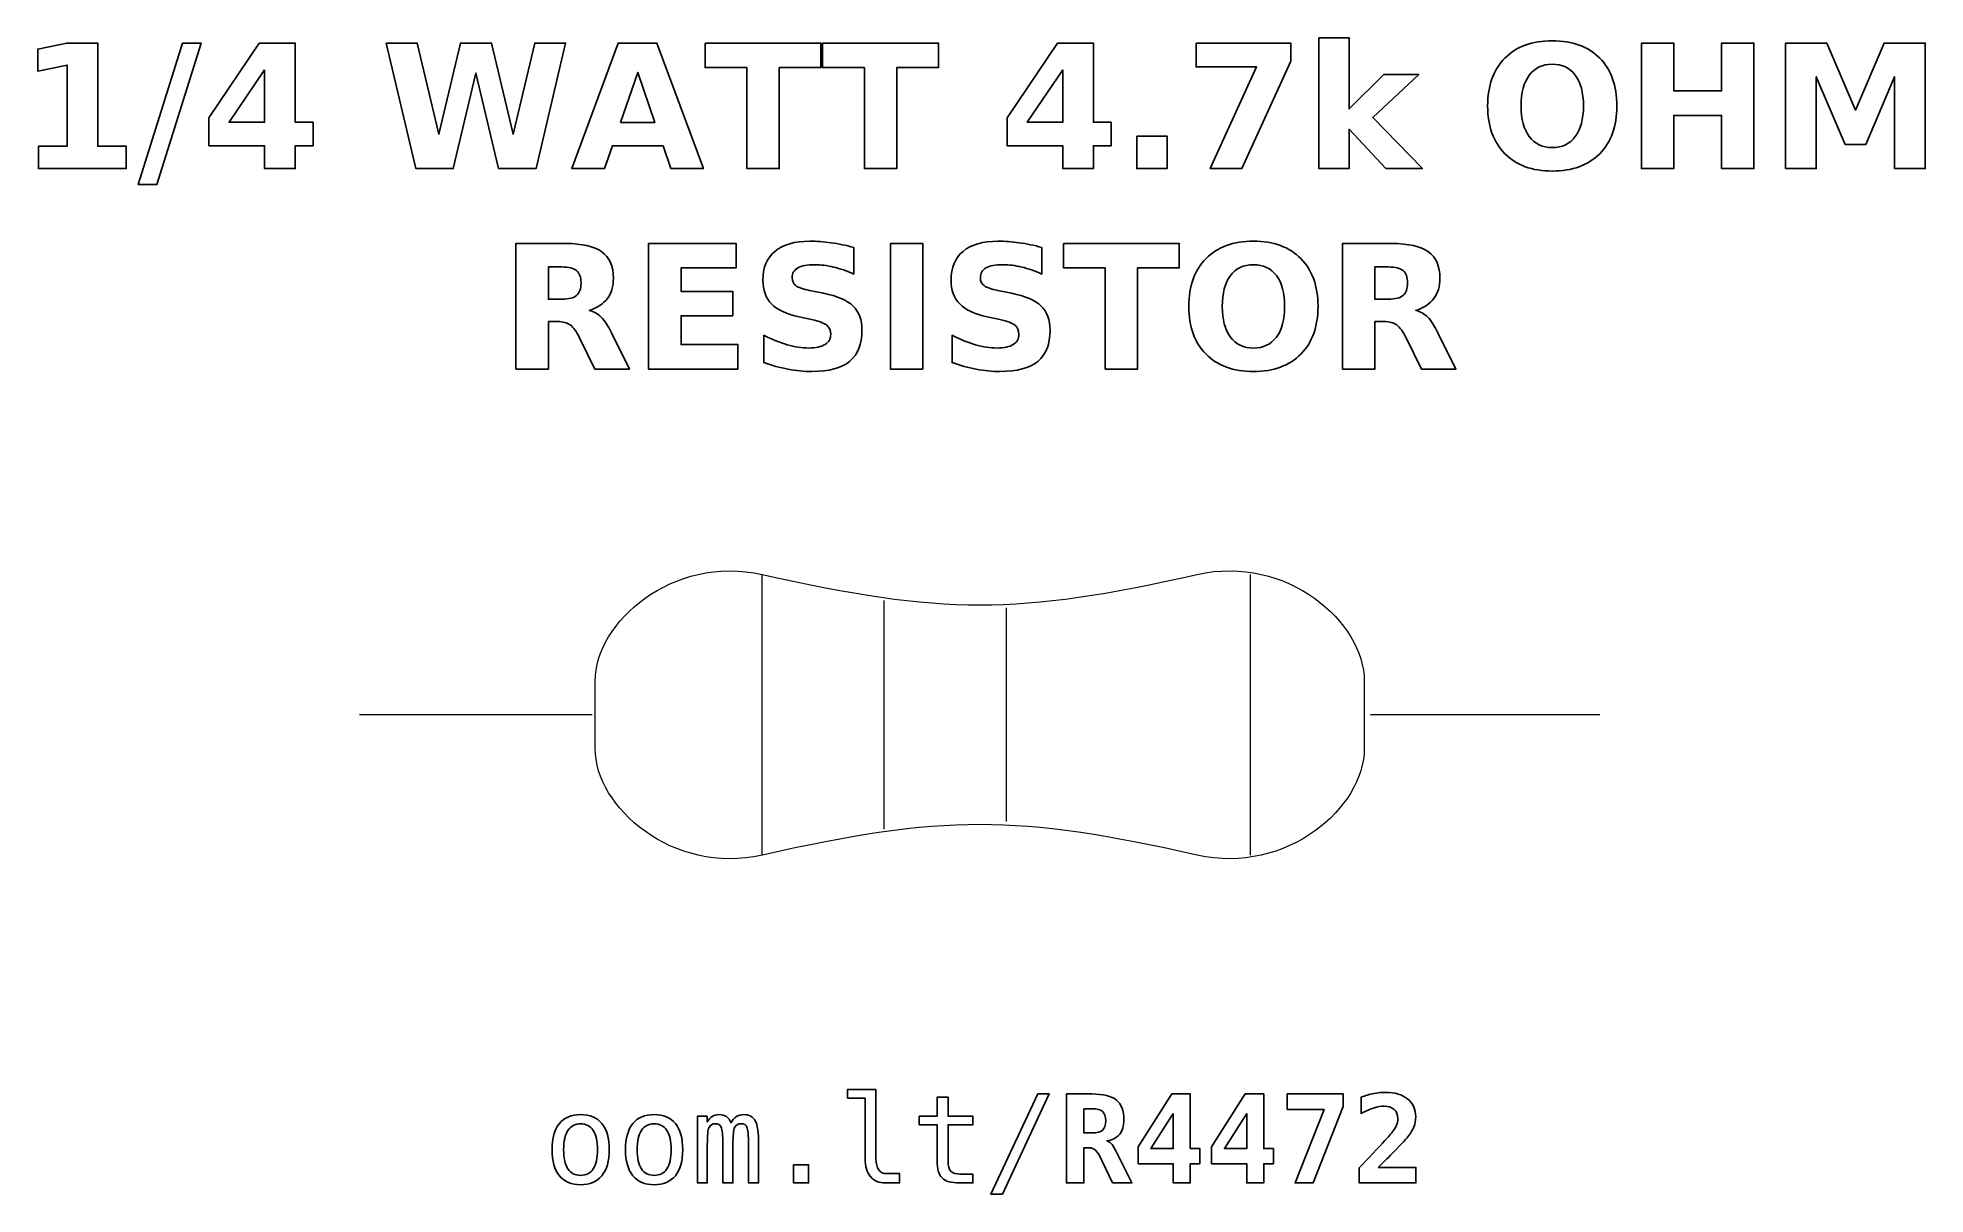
# Model space of a CAD drawing. Header units: centimetres. Extents: x -11.27 to -9.73, y -15.24 to -14.3.
import ezdxf

# ---------------------------------------------------------------- set-up
doc = ezdxf.new("R2010")
doc.units = ezdxf.units.CM
doc.header["$MEASUREMENT"] = 0
doc.layers.add('Layer 1', color=7, linetype='Continuous')

msp = doc.modelspace()

# ---------------------------------------------------------------- linework, layer by layer
at = {"layer": 'Layer 1', "color": 250}
for points, knots in [([(-11.27096, -14.38415), (-11.27096, -14.38415), (-11.24753, -14.38415), (-11.24753, -14.38415), (-11.24753, -14.38415), (-11.24753, -14.38415), (-11.24753, -14.31766), (-11.24753, -14.31766), (-11.24753, -14.31766), (-11.24753, -14.31766), (-11.27157, -14.32263), (-11.27157, -14.32263), (-11.27157, -14.32263), (-11.27157, -14.32263), (-11.27157, -14.30456), (-11.27157, -14.30456), (-11.27157, -14.30456), (-11.27157, -14.30456), (-11.24767, -14.2996), (-11.24767, -14.2996), (-11.24767, -14.2996), (-11.24767, -14.2996), (-11.22246, -14.2996), (-11.22246, -14.2996), (-11.22246, -14.2996), (-11.22246, -14.2996), (-11.22246, -14.38415), (-11.22246, -14.38415), (-11.22246, -14.38415), (-11.22246, -14.38415), (-11.19904, -14.38415), (-11.19904, -14.38415), (-11.19904, -14.38415), (-11.19904, -14.38415), (-11.19904, -14.40247), (-11.19904, -14.40247), (-11.19904, -14.40247), (-11.19904, -14.40247), (-11.27096, -14.40247), (-11.27096, -14.40247), (-11.27096, -14.40247), (-11.27096, -14.40247), (-11.27096, -14.38415), (-11.27096, -14.38415)], [0, 0, 0, 0, 0.0909091, 0.0909091, 0.0909091, 0.0909091, 0.1818182, 0.1818182, 0.1818182, 0.1818182, 0.2727273, 0.2727273, 0.2727273, 0.2727273, 0.3636364, 0.3636364, 0.3636364, 0.3636364, 0.4545455, 0.4545455, 0.4545455, 0.4545455, 0.5454545, 0.5454545, 0.5454545, 0.5454545, 0.6363636, 0.6363636, 0.6363636, 0.6363636, 0.7272727, 0.7272727, 0.7272727, 0.7272727, 0.8181818, 0.8181818, 0.8181818, 0.8181818, 0.9090909, 0.9090909, 0.9090909, 0.9090909, 1, 1, 1, 1]), ([(-11.15306, -14.2996), (-11.15306, -14.2996), (-11.13777, -14.2996), (-11.13777, -14.2996), (-11.13777, -14.2996), (-11.13777, -14.2996), (-11.17408, -14.41557), (-11.17408, -14.41557), (-11.17408, -14.41557), (-11.17408, -14.41557), (-11.1893, -14.41557), (-11.1893, -14.41557), (-11.1893, -14.41557), (-11.1893, -14.41557), (-11.15306, -14.2996), (-11.15306, -14.2996)], [0, 0, 0, 0, 0.25, 0.25, 0.25, 0.25, 0.5, 0.5, 0.5, 0.5, 0.75, 0.75, 0.75, 0.75, 1, 1, 1, 1]), ([(-11.09022, -14.2996), (-11.09022, -14.2996), (-11.06072, -14.2996), (-11.06072, -14.2996), (-11.06072, -14.2996), (-11.06072, -14.2996), (-11.06072, -14.36451), (-11.06072, -14.36451), (-11.06072, -14.36451), (-11.06072, -14.36451), (-11.04605, -14.36451), (-11.04605, -14.36451), (-11.04605, -14.36451), (-11.04605, -14.36451), (-11.04605, -14.38373), (-11.04605, -14.38373), (-11.04605, -14.38373), (-11.04605, -14.38373), (-11.06072, -14.38373), (-11.06072, -14.38373), (-11.06072, -14.38373), (-11.06072, -14.38373), (-11.06072, -14.40247), (-11.06072, -14.40247), (-11.06072, -14.40247), (-11.06072, -14.40247), (-11.08579, -14.40247), (-11.08579, -14.40247), (-11.08579, -14.40247), (-11.08579, -14.40247), (-11.08579, -14.38373), (-11.08579, -14.38373), (-11.08579, -14.38373), (-11.08579, -14.38373), (-11.13142, -14.38373), (-11.13142, -14.38373), (-11.13142, -14.38373), (-11.13142, -14.38373), (-11.13142, -14.36098), (-11.13142, -14.36098), (-11.13142, -14.36098), (-11.13142, -14.36098), (-11.09022, -14.2996), (-11.09022, -14.2996)], [0, 0, 0, 0, 0.0909091, 0.0909091, 0.0909091, 0.0909091, 0.1818182, 0.1818182, 0.1818182, 0.1818182, 0.2727273, 0.2727273, 0.2727273, 0.2727273, 0.3636364, 0.3636364, 0.3636364, 0.3636364, 0.4545455, 0.4545455, 0.4545455, 0.4545455, 0.5454545, 0.5454545, 0.5454545, 0.5454545, 0.6363636, 0.6363636, 0.6363636, 0.6363636, 0.7272727, 0.7272727, 0.7272727, 0.7272727, 0.8181818, 0.8181818, 0.8181818, 0.8181818, 0.9090909, 0.9090909, 0.9090909, 0.9090909, 1, 1, 1, 1]), ([(-10.98624, -14.2996), (-10.98624, -14.2996), (-10.96082, -14.2996), (-10.96082, -14.2996), (-10.96082, -14.2996), (-10.96082, -14.2996), (-10.94304, -14.37437), (-10.94304, -14.37437), (-10.94304, -14.37437), (-10.94304, -14.37437), (-10.9254, -14.2996), (-10.9254, -14.2996), (-10.9254, -14.2996), (-10.9254, -14.2996), (-10.89983, -14.2996), (-10.89983, -14.2996), (-10.89983, -14.2996), (-10.89983, -14.2996), (-10.8822, -14.37437), (-10.8822, -14.37437), (-10.8822, -14.37437), (-10.8822, -14.37437), (-10.86442, -14.2996), (-10.86442, -14.2996), (-10.86442, -14.2996), (-10.86442, -14.2996), (-10.8392, -14.2996), (-10.8392, -14.2996), (-10.8392, -14.2996), (-10.8392, -14.2996), (-10.86345, -14.40247), (-10.86345, -14.40247), (-10.86345, -14.40247), (-10.86345, -14.40247), (-10.89405, -14.40247), (-10.89405, -14.40247), (-10.89405, -14.40247), (-10.89405, -14.40247), (-10.91272, -14.32427), (-10.91272, -14.32427), (-10.91272, -14.32427), (-10.91272, -14.32427), (-10.93118, -14.40247), (-10.93118, -14.40247), (-10.93118, -14.40247), (-10.93118, -14.40247), (-10.96178, -14.40247), (-10.96178, -14.40247), (-10.96178, -14.40247), (-10.96178, -14.40247), (-10.98624, -14.2996), (-10.98624, -14.2996)], [0, 0, 0, 0, 0.0769231, 0.0769231, 0.0769231, 0.0769231, 0.1538462, 0.1538462, 0.1538462, 0.1538462, 0.2307692, 0.2307692, 0.2307692, 0.2307692, 0.3076923, 0.3076923, 0.3076923, 0.3076923, 0.3846154, 0.3846154, 0.3846154, 0.3846154, 0.4615385, 0.4615385, 0.4615385, 0.4615385, 0.5384615, 0.5384615, 0.5384615, 0.5384615, 0.6153846, 0.6153846, 0.6153846, 0.6153846, 0.6923077, 0.6923077, 0.6923077, 0.6923077, 0.7692308, 0.7692308, 0.7692308, 0.7692308, 0.8461538, 0.8461538, 0.8461538, 0.8461538, 0.9230769, 0.9230769, 0.9230769, 0.9230769, 1, 1, 1, 1]), ([(-10.75943, -14.38375), (-10.75943, -14.38375), (-10.80092, -14.38375), (-10.80092, -14.38375), (-10.80092, -14.38375), (-10.80092, -14.38375), (-10.80746, -14.40247), (-10.80746, -14.40247), (-10.80746, -14.40247), (-10.80746, -14.40247), (-10.83413, -14.40247), (-10.83413, -14.40247), (-10.83413, -14.40247), (-10.83413, -14.40247), (-10.79603, -14.2996), (-10.79603, -14.2996), (-10.79603, -14.2996), (-10.79603, -14.2996), (-10.7644, -14.2996), (-10.7644, -14.2996), (-10.7644, -14.2996), (-10.7644, -14.2996), (-10.7263, -14.40247), (-10.7263, -14.40247), (-10.7263, -14.40247), (-10.7263, -14.40247), (-10.75297, -14.40247), (-10.75297, -14.40247), (-10.75297, -14.40247), (-10.75297, -14.40247), (-10.75943, -14.38375), (-10.75943, -14.38375)], [0, 0, 0, 0, 0.125, 0.125, 0.125, 0.125, 0.25, 0.25, 0.25, 0.25, 0.375, 0.375, 0.375, 0.375, 0.5, 0.5, 0.5, 0.5, 0.625, 0.625, 0.625, 0.625, 0.75, 0.75, 0.75, 0.75, 0.875, 0.875, 0.875, 0.875, 1, 1, 1, 1]), ([(-10.72491, -14.2996), (-10.72491, -14.2996), (-10.63011, -14.2996), (-10.63011, -14.2996), (-10.63011, -14.2996), (-10.63011, -14.2996), (-10.63011, -14.31966), (-10.63011, -14.31966), (-10.63011, -14.31966), (-10.63011, -14.31966), (-10.66421, -14.31966), (-10.66421, -14.31966), (-10.66421, -14.31966), (-10.66421, -14.31966), (-10.66421, -14.40247), (-10.66421, -14.40247), (-10.66421, -14.40247), (-10.66421, -14.40247), (-10.69074, -14.40247), (-10.69074, -14.40247), (-10.69074, -14.40247), (-10.69074, -14.40247), (-10.69074, -14.31966), (-10.69074, -14.31966), (-10.69074, -14.31966), (-10.69074, -14.31966), (-10.72491, -14.31966), (-10.72491, -14.31966), (-10.72491, -14.31966), (-10.72491, -14.31966), (-10.72491, -14.2996), (-10.72491, -14.2996)], [0, 0, 0, 0, 0.125, 0.125, 0.125, 0.125, 0.25, 0.25, 0.25, 0.25, 0.375, 0.375, 0.375, 0.375, 0.5, 0.5, 0.5, 0.5, 0.625, 0.625, 0.625, 0.625, 0.75, 0.75, 0.75, 0.75, 0.875, 0.875, 0.875, 0.875, 1, 1, 1, 1]), ([(-10.62865, -14.2996), (-10.62865, -14.2996), (-10.53385, -14.2996), (-10.53385, -14.2996), (-10.53385, -14.2996), (-10.53385, -14.2996), (-10.53385, -14.31966), (-10.53385, -14.31966), (-10.53385, -14.31966), (-10.53385, -14.31966), (-10.56795, -14.31966), (-10.56795, -14.31966), (-10.56795, -14.31966), (-10.56795, -14.31966), (-10.56795, -14.40247), (-10.56795, -14.40247), (-10.56795, -14.40247), (-10.56795, -14.40247), (-10.59448, -14.40247), (-10.59448, -14.40247), (-10.59448, -14.40247), (-10.59448, -14.40247), (-10.59448, -14.31966), (-10.59448, -14.31966), (-10.59448, -14.31966), (-10.59448, -14.31966), (-10.62865, -14.31966), (-10.62865, -14.31966), (-10.62865, -14.31966), (-10.62865, -14.31966), (-10.62865, -14.2996), (-10.62865, -14.2996)], [0, 0, 0, 0, 0.125, 0.125, 0.125, 0.125, 0.25, 0.25, 0.25, 0.25, 0.375, 0.375, 0.375, 0.375, 0.5, 0.5, 0.5, 0.5, 0.625, 0.625, 0.625, 0.625, 0.75, 0.75, 0.75, 0.75, 0.875, 0.875, 0.875, 0.875, 1, 1, 1, 1]), ([(-10.43639, -14.2996), (-10.43639, -14.2996), (-10.40689, -14.2996), (-10.40689, -14.2996), (-10.40689, -14.2996), (-10.40689, -14.2996), (-10.40689, -14.36451), (-10.40689, -14.36451), (-10.40689, -14.36451), (-10.40689, -14.36451), (-10.39222, -14.36451), (-10.39222, -14.36451), (-10.39222, -14.36451), (-10.39222, -14.36451), (-10.39222, -14.38373), (-10.39222, -14.38373), (-10.39222, -14.38373), (-10.39222, -14.38373), (-10.40689, -14.38373), (-10.40689, -14.38373), (-10.40689, -14.38373), (-10.40689, -14.38373), (-10.40689, -14.40247), (-10.40689, -14.40247), (-10.40689, -14.40247), (-10.40689, -14.40247), (-10.43196, -14.40247), (-10.43196, -14.40247), (-10.43196, -14.40247), (-10.43196, -14.40247), (-10.43196, -14.38373), (-10.43196, -14.38373), (-10.43196, -14.38373), (-10.43196, -14.38373), (-10.47759, -14.38373), (-10.47759, -14.38373), (-10.47759, -14.38373), (-10.47759, -14.38373), (-10.47759, -14.36098), (-10.47759, -14.36098), (-10.47759, -14.36098), (-10.47759, -14.36098), (-10.43639, -14.2996), (-10.43639, -14.2996)], [0, 0, 0, 0, 0.0909091, 0.0909091, 0.0909091, 0.0909091, 0.1818182, 0.1818182, 0.1818182, 0.1818182, 0.2727273, 0.2727273, 0.2727273, 0.2727273, 0.3636364, 0.3636364, 0.3636364, 0.3636364, 0.4545455, 0.4545455, 0.4545455, 0.4545455, 0.5454545, 0.5454545, 0.5454545, 0.5454545, 0.6363636, 0.6363636, 0.6363636, 0.6363636, 0.7272727, 0.7272727, 0.7272727, 0.7272727, 0.8181818, 0.8181818, 0.8181818, 0.8181818, 0.9090909, 0.9090909, 0.9090909, 0.9090909, 1, 1, 1, 1]), ([(-10.32272, -14.2996), (-10.32272, -14.2996), (-10.2452, -14.2996), (-10.2452, -14.2996), (-10.2452, -14.2996), (-10.2452, -14.2996), (-10.2452, -14.31456), (-10.2452, -14.31456), (-10.2452, -14.31456), (-10.2452, -14.31456), (-10.2853, -14.40247), (-10.2853, -14.40247), (-10.2853, -14.40247), (-10.2853, -14.40247), (-10.31115, -14.40247), (-10.31115, -14.40247), (-10.31115, -14.40247), (-10.31115, -14.40247), (-10.27317, -14.3191), (-10.27317, -14.3191), (-10.27317, -14.3191), (-10.27317, -14.3191), (-10.32272, -14.3191), (-10.32272, -14.3191), (-10.32272, -14.3191), (-10.32272, -14.3191), (-10.32272, -14.2996), (-10.32272, -14.2996)], [0, 0, 0, 0, 0.1428571, 0.1428571, 0.1428571, 0.1428571, 0.2857143, 0.2857143, 0.2857143, 0.2857143, 0.4285714, 0.4285714, 0.4285714, 0.4285714, 0.5714286, 0.5714286, 0.5714286, 0.5714286, 0.7142857, 0.7142857, 0.7142857, 0.7142857, 0.8571429, 0.8571429, 0.8571429, 0.8571429, 1, 1, 1, 1]), ([(-10.22211, -14.29525), (-10.22211, -14.29525), (-10.19744, -14.29525), (-10.19744, -14.29525), (-10.19744, -14.29525), (-10.19744, -14.29525), (-10.19744, -14.35362), (-10.19744, -14.35362), (-10.19744, -14.35362), (-10.19744, -14.35362), (-10.16905, -14.32531), (-10.16905, -14.32531), (-10.16905, -14.32531), (-10.16905, -14.32531), (-10.14038, -14.32531), (-10.14038, -14.32531), (-10.14038, -14.32531), (-10.14038, -14.32531), (-10.17808, -14.36072), (-10.17808, -14.36072), (-10.17808, -14.36072), (-10.17808, -14.36072), (-10.13742, -14.40247), (-10.13742, -14.40247), (-10.13742, -14.40247), (-10.13742, -14.40247), (-10.16733, -14.40247), (-10.16733, -14.40247), (-10.16733, -14.40247), (-10.16733, -14.40247), (-10.19744, -14.3703), (-10.19744, -14.3703), (-10.19744, -14.3703), (-10.19744, -14.3703), (-10.19744, -14.40247), (-10.19744, -14.40247), (-10.19744, -14.40247), (-10.19744, -14.40247), (-10.22211, -14.40247), (-10.22211, -14.40247), (-10.22211, -14.40247), (-10.22211, -14.40247), (-10.22211, -14.29525), (-10.22211, -14.29525)], [0, 0, 0, 0, 0.0909091, 0.0909091, 0.0909091, 0.0909091, 0.1818182, 0.1818182, 0.1818182, 0.1818182, 0.2727273, 0.2727273, 0.2727273, 0.2727273, 0.3636364, 0.3636364, 0.3636364, 0.3636364, 0.4545455, 0.4545455, 0.4545455, 0.4545455, 0.5454545, 0.5454545, 0.5454545, 0.5454545, 0.6363636, 0.6363636, 0.6363636, 0.6363636, 0.7272727, 0.7272727, 0.7272727, 0.7272727, 0.8181818, 0.8181818, 0.8181818, 0.8181818, 0.9090909, 0.9090909, 0.9090909, 0.9090909, 1, 1, 1, 1]), ([(-10.03104, -14.29774), (-10.01451, -14.29774), (-10.00155, -14.30247), (-9.99219, -14.31195), (-9.99219, -14.31195), (-9.98281, -14.3214), (-9.97813, -14.33445), (-9.97813, -14.35113), (-9.97813, -14.35113), (-9.97813, -14.36776), (-9.98281, -14.38081), (-9.99219, -14.39026), (-9.99219, -14.39026), (-10.00155, -14.39974), (-10.01451, -14.40447), (-10.03104, -14.40447), (-10.03104, -14.40447), (-10.04753, -14.40447), (-10.06046, -14.39974), (-10.06987, -14.39026), (-10.06987, -14.39026), (-10.07925, -14.38081), (-10.08396, -14.36776), (-10.08396, -14.35113), (-10.08396, -14.35113), (-10.08396, -14.33445), (-10.07925, -14.3214), (-10.06987, -14.31195), (-10.06987, -14.31195), (-10.06046, -14.30247), (-10.04753, -14.29774), (-10.03104, -14.29774)], [0, 0, 0, 0, 0.125, 0.125, 0.125, 0.125, 0.25, 0.25, 0.25, 0.25, 0.375, 0.375, 0.375, 0.375, 0.5, 0.5, 0.5, 0.5, 0.625, 0.625, 0.625, 0.625, 0.75, 0.75, 0.75, 0.75, 0.875, 0.875, 0.875, 0.875, 1, 1, 1, 1]), ([(-9.95806, -14.2996), (-9.95806, -14.2996), (-9.93153, -14.2996), (-9.93153, -14.2996), (-9.93153, -14.2996), (-9.93153, -14.2996), (-9.93153, -14.33881), (-9.93153, -14.33881), (-9.93153, -14.33881), (-9.93153, -14.33881), (-9.8924, -14.33881), (-9.8924, -14.33881), (-9.8924, -14.33881), (-9.8924, -14.33881), (-9.8924, -14.2996), (-9.8924, -14.2996), (-9.8924, -14.2996), (-9.8924, -14.2996), (-9.86587, -14.2996), (-9.86587, -14.2996), (-9.86587, -14.2996), (-9.86587, -14.2996), (-9.86587, -14.40247), (-9.86587, -14.40247), (-9.86587, -14.40247), (-9.86587, -14.40247), (-9.8924, -14.40247), (-9.8924, -14.40247), (-9.8924, -14.40247), (-9.8924, -14.40247), (-9.8924, -14.35887), (-9.8924, -14.35887), (-9.8924, -14.35887), (-9.8924, -14.35887), (-9.93153, -14.35887), (-9.93153, -14.35887), (-9.93153, -14.35887), (-9.93153, -14.35887), (-9.93153, -14.40247), (-9.93153, -14.40247), (-9.93153, -14.40247), (-9.93153, -14.40247), (-9.95806, -14.40247), (-9.95806, -14.40247), (-9.95806, -14.40247), (-9.95806, -14.40247), (-9.95806, -14.2996), (-9.95806, -14.2996)], [0, 0, 0, 0, 0.0833333, 0.0833333, 0.0833333, 0.0833333, 0.1666667, 0.1666667, 0.1666667, 0.1666667, 0.25, 0.25, 0.25, 0.25, 0.3333333, 0.3333333, 0.3333333, 0.3333333, 0.4166667, 0.4166667, 0.4166667, 0.4166667, 0.5, 0.5, 0.5, 0.5, 0.5833333, 0.5833333, 0.5833333, 0.5833333, 0.6666667, 0.6666667, 0.6666667, 0.6666667, 0.75, 0.75, 0.75, 0.75, 0.8333333, 0.8333333, 0.8333333, 0.8333333, 0.9166667, 0.9166667, 0.9166667, 0.9166667, 1, 1, 1, 1]), ([(-9.83997, -14.2996), (-9.83997, -14.2996), (-9.80622, -14.2996), (-9.80622, -14.2996), (-9.80622, -14.2996), (-9.80622, -14.2996), (-9.78277, -14.35466), (-9.78277, -14.35466), (-9.78277, -14.35466), (-9.78277, -14.35466), (-9.75921, -14.2996), (-9.75921, -14.2996), (-9.75921, -14.2996), (-9.75921, -14.2996), (-9.72553, -14.2996), (-9.72553, -14.2996), (-9.72553, -14.2996), (-9.72553, -14.2996), (-9.72553, -14.40247), (-9.72553, -14.40247), (-9.72553, -14.40247), (-9.72553, -14.40247), (-9.7506, -14.40247), (-9.7506, -14.40247), (-9.7506, -14.40247), (-9.7506, -14.40247), (-9.7506, -14.32723), (-9.7506, -14.32723), (-9.7506, -14.32723), (-9.7506, -14.32723), (-9.77431, -14.38269), (-9.77431, -14.38269), (-9.77431, -14.38269), (-9.77431, -14.38269), (-9.79112, -14.38269), (-9.79112, -14.38269), (-9.79112, -14.38269), (-9.79112, -14.38269), (-9.81483, -14.32723), (-9.81483, -14.32723), (-9.81483, -14.32723), (-9.81483, -14.32723), (-9.81483, -14.40247), (-9.81483, -14.40247), (-9.81483, -14.40247), (-9.81483, -14.40247), (-9.83997, -14.40247), (-9.83997, -14.40247), (-9.83997, -14.40247), (-9.83997, -14.40247), (-9.83997, -14.2996), (-9.83997, -14.2996)], [0, 0, 0, 0, 0.0769231, 0.0769231, 0.0769231, 0.0769231, 0.1538462, 0.1538462, 0.1538462, 0.1538462, 0.2307692, 0.2307692, 0.2307692, 0.2307692, 0.3076923, 0.3076923, 0.3076923, 0.3076923, 0.3846154, 0.3846154, 0.3846154, 0.3846154, 0.4615385, 0.4615385, 0.4615385, 0.4615385, 0.5384615, 0.5384615, 0.5384615, 0.5384615, 0.6153846, 0.6153846, 0.6153846, 0.6153846, 0.6923077, 0.6923077, 0.6923077, 0.6923077, 0.7692308, 0.7692308, 0.7692308, 0.7692308, 0.8461538, 0.8461538, 0.8461538, 0.8461538, 0.9230769, 0.9230769, 0.9230769, 0.9230769, 1, 1, 1, 1]), ([(-11.08579, -14.32145), (-11.08579, -14.32145), (-11.11489, -14.36451), (-11.11489, -14.36451), (-11.11489, -14.36451), (-11.11489, -14.36451), (-11.08579, -14.36451), (-11.08579, -14.36451), (-11.08579, -14.36451), (-11.08579, -14.36451), (-11.08579, -14.32145), (-11.08579, -14.32145)], [0, 0, 0, 0, 0.3333333, 0.3333333, 0.3333333, 0.3333333, 0.6666667, 0.6666667, 0.6666667, 0.6666667, 1, 1, 1, 1]), ([(-10.79431, -14.36465), (-10.79431, -14.36465), (-10.76611, -14.36465), (-10.76611, -14.36465), (-10.76611, -14.36465), (-10.76611, -14.36465), (-10.78018, -14.32373), (-10.78018, -14.32373), (-10.78018, -14.32373), (-10.78018, -14.32373), (-10.79431, -14.36465), (-10.79431, -14.36465)], [0, 0, 0, 0, 0.3333333, 0.3333333, 0.3333333, 0.3333333, 0.6666667, 0.6666667, 0.6666667, 0.6666667, 1, 1, 1, 1]), ([(-10.43196, -14.32145), (-10.43196, -14.32145), (-10.46106, -14.36451), (-10.46106, -14.36451), (-10.46106, -14.36451), (-10.46106, -14.36451), (-10.43196, -14.36451), (-10.43196, -14.36451), (-10.43196, -14.36451), (-10.43196, -14.36451), (-10.43196, -14.32145), (-10.43196, -14.32145)], [0, 0, 0, 0, 0.3333333, 0.3333333, 0.3333333, 0.3333333, 0.6666667, 0.6666667, 0.6666667, 0.6666667, 1, 1, 1, 1]), ([(-10.03104, -14.31696), (-10.03913, -14.31696), (-10.04539, -14.31994), (-10.04986, -14.32592), (-10.04986, -14.32592), (-10.0543, -14.33189), (-10.05654, -14.34029), (-10.05654, -14.35113), (-10.05654, -14.35113), (-10.05654, -14.36195), (-10.0543, -14.37032), (-10.04986, -14.37629), (-10.04986, -14.37629), (-10.04539, -14.38227), (-10.03913, -14.38525), (-10.03104, -14.38525), (-10.03104, -14.38525), (-10.0229, -14.38525), (-10.01663, -14.38227), (-10.01216, -14.37629), (-10.01216, -14.37629), (-10.00771, -14.37032), (-10.00548, -14.36195), (-10.00548, -14.35113), (-10.00548, -14.35113), (-10.00548, -14.34029), (-10.00771, -14.33189), (-10.01216, -14.32592), (-10.01216, -14.32592), (-10.01663, -14.31994), (-10.0229, -14.31696), (-10.03104, -14.31696)], [0, 0, 0, 0, 0.125, 0.125, 0.125, 0.125, 0.25, 0.25, 0.25, 0.25, 0.375, 0.375, 0.375, 0.375, 0.5, 0.5, 0.5, 0.5, 0.625, 0.625, 0.625, 0.625, 0.75, 0.75, 0.75, 0.75, 0.875, 0.875, 0.875, 0.875, 1, 1, 1, 1]), ([(-10.37136, -14.3758), (-10.37136, -14.3758), (-10.34654, -14.3758), (-10.34654, -14.3758), (-10.34654, -14.3758), (-10.34654, -14.3758), (-10.34654, -14.40247), (-10.34654, -14.40247), (-10.34654, -14.40247), (-10.34654, -14.40247), (-10.37136, -14.40247), (-10.37136, -14.40247), (-10.37136, -14.40247), (-10.37136, -14.40247), (-10.37136, -14.3758), (-10.37136, -14.3758)], [0, 0, 0, 0, 0.25, 0.25, 0.25, 0.25, 0.5, 0.5, 0.5, 0.5, 0.75, 0.75, 0.75, 0.75, 1, 1, 1, 1]), ([(-10.85333, -14.5278), (-10.85333, -14.5278), (-10.85333, -14.56672), (-10.85333, -14.56672), (-10.85333, -14.56672), (-10.85333, -14.56672), (-10.87986, -14.56672), (-10.87986, -14.56672), (-10.87986, -14.56672), (-10.87986, -14.56672), (-10.87986, -14.46385), (-10.87986, -14.46385), (-10.87986, -14.46385), (-10.87986, -14.46385), (-10.83934, -14.46385), (-10.83934, -14.46385), (-10.83934, -14.46385), (-10.82579, -14.46385), (-10.81584, -14.46613), (-10.80954, -14.47067), (-10.80954, -14.47067), (-10.80322, -14.47521), (-10.80006, -14.48241), (-10.80006, -14.49224), (-10.80006, -14.49224), (-10.80006, -14.49903), (-10.80171, -14.50463), (-10.80498, -14.50898), (-10.80498, -14.50898), (-10.80827, -14.51336), (-10.81323, -14.51658), (-10.81984, -14.51863), (-10.81984, -14.51863), (-10.81622, -14.51947), (-10.81295, -14.52133), (-10.81008, -14.52425), (-10.81008, -14.52425), (-10.80721, -14.52716), (-10.80432, -14.53158), (-10.80138, -14.53751), (-10.80138, -14.53751), (-10.80138, -14.53751), (-10.78696, -14.56672), (-10.78696, -14.56672), (-10.78696, -14.56672), (-10.78696, -14.56672), (-10.81523, -14.56672), (-10.81523, -14.56672), (-10.81523, -14.56672), (-10.81523, -14.56672), (-10.82777, -14.54116), (-10.82777, -14.54116), (-10.82777, -14.54116), (-10.83028, -14.53603), (-10.83285, -14.5325), (-10.83546, -14.53062), (-10.83546, -14.53062), (-10.83805, -14.52874), (-10.8415, -14.5278), (-10.84583, -14.5278), (-10.84583, -14.5278), (-10.84583, -14.5278), (-10.85333, -14.5278), (-10.85333, -14.5278)], [0, 0, 0, 0, 0.0625, 0.0625, 0.0625, 0.0625, 0.125, 0.125, 0.125, 0.125, 0.1875, 0.1875, 0.1875, 0.1875, 0.25, 0.25, 0.25, 0.25, 0.3125, 0.3125, 0.3125, 0.3125, 0.375, 0.375, 0.375, 0.375, 0.4375, 0.4375, 0.4375, 0.4375, 0.5, 0.5, 0.5, 0.5, 0.5625, 0.5625, 0.5625, 0.5625, 0.625, 0.625, 0.625, 0.625, 0.6875, 0.6875, 0.6875, 0.6875, 0.75, 0.75, 0.75, 0.75, 0.8125, 0.8125, 0.8125, 0.8125, 0.875, 0.875, 0.875, 0.875, 0.9375, 0.9375, 0.9375, 0.9375, 1, 1, 1, 1]), ([(-10.77121, -14.46385), (-10.77121, -14.46385), (-10.69962, -14.46385), (-10.69962, -14.46385), (-10.69962, -14.46385), (-10.69962, -14.46385), (-10.69962, -14.48391), (-10.69962, -14.48391), (-10.69962, -14.48391), (-10.69962, -14.48391), (-10.74468, -14.48391), (-10.74468, -14.48391), (-10.74468, -14.48391), (-10.74468, -14.48391), (-10.74468, -14.50306), (-10.74468, -14.50306), (-10.74468, -14.50306), (-10.74468, -14.50306), (-10.70233, -14.50306), (-10.70233, -14.50306), (-10.70233, -14.50306), (-10.70233, -14.50306), (-10.70233, -14.52312), (-10.70233, -14.52312), (-10.70233, -14.52312), (-10.70233, -14.52312), (-10.74468, -14.52312), (-10.74468, -14.52312), (-10.74468, -14.52312), (-10.74468, -14.52312), (-10.74468, -14.54666), (-10.74468, -14.54666), (-10.74468, -14.54666), (-10.74468, -14.54666), (-10.69812, -14.54666), (-10.69812, -14.54666), (-10.69812, -14.54666), (-10.69812, -14.54666), (-10.69812, -14.56672), (-10.69812, -14.56672), (-10.69812, -14.56672), (-10.69812, -14.56672), (-10.77121, -14.56672), (-10.77121, -14.56672), (-10.77121, -14.56672), (-10.77121, -14.56672), (-10.77121, -14.46385), (-10.77121, -14.46385)], [0, 0, 0, 0, 0.0833333, 0.0833333, 0.0833333, 0.0833333, 0.1666667, 0.1666667, 0.1666667, 0.1666667, 0.25, 0.25, 0.25, 0.25, 0.3333333, 0.3333333, 0.3333333, 0.3333333, 0.4166667, 0.4166667, 0.4166667, 0.4166667, 0.5, 0.5, 0.5, 0.5, 0.5833333, 0.5833333, 0.5833333, 0.5833333, 0.6666667, 0.6666667, 0.6666667, 0.6666667, 0.75, 0.75, 0.75, 0.75, 0.8333333, 0.8333333, 0.8333333, 0.8333333, 0.9166667, 0.9166667, 0.9166667, 0.9166667, 1, 1, 1, 1]), ([(-10.60322, -14.4671), (-10.60322, -14.4671), (-10.60322, -14.48885), (-10.60322, -14.48885), (-10.60322, -14.48885), (-10.60887, -14.48633), (-10.61439, -14.48443), (-10.61975, -14.48314), (-10.61975, -14.48314), (-10.62514, -14.48184), (-10.63022, -14.48121), (-10.63499, -14.48121), (-10.63499, -14.48121), (-10.64132, -14.48121), (-10.64602, -14.48208), (-10.64906, -14.48382), (-10.64906, -14.48382), (-10.65209, -14.48558), (-10.6536, -14.48829), (-10.6536, -14.49196), (-10.6536, -14.49196), (-10.6536, -14.49471), (-10.65259, -14.49687), (-10.65054, -14.4984), (-10.65054, -14.4984), (-10.64849, -14.49993), (-10.64478, -14.50127), (-10.63939, -14.50237), (-10.63939, -14.50237), (-10.63939, -14.50237), (-10.6281, -14.50463), (-10.6281, -14.50463), (-10.6281, -14.50463), (-10.61665, -14.50694), (-10.60854, -14.51042), (-10.60372, -14.51512), (-10.60372, -14.51512), (-10.59889, -14.5198), (-10.59647, -14.52646), (-10.59647, -14.53509), (-10.59647, -14.53509), (-10.59647, -14.54645), (-10.59983, -14.55489), (-10.60656, -14.56042), (-10.60656, -14.56042), (-10.61329, -14.56594), (-10.62356, -14.56872), (-10.63739, -14.56872), (-10.63739, -14.56872), (-10.64393, -14.56872), (-10.65047, -14.56811), (-10.65703, -14.56686), (-10.65703, -14.56686), (-10.66359, -14.56561), (-10.67018, -14.56378), (-10.67674, -14.56136), (-10.67674, -14.56136), (-10.67674, -14.56136), (-10.67674, -14.53897), (-10.67674, -14.53897), (-10.67674, -14.53897), (-10.67018, -14.54245), (-10.66383, -14.54508), (-10.65769, -14.54685), (-10.65769, -14.54685), (-10.65155, -14.54861), (-10.64565, -14.5495), (-10.63996, -14.5495), (-10.63996, -14.5495), (-10.63417, -14.5495), (-10.62973, -14.54854), (-10.62665, -14.54661), (-10.62665, -14.54661), (-10.62356, -14.54468), (-10.62204, -14.54193), (-10.62204, -14.53833), (-10.62204, -14.53833), (-10.62204, -14.53513), (-10.62307, -14.53264), (-10.62516, -14.5309), (-10.62516, -14.5309), (-10.62726, -14.52916), (-10.63142, -14.52759), (-10.63768, -14.52622), (-10.63768, -14.52622), (-10.63768, -14.52622), (-10.64795, -14.52394), (-10.64795, -14.52394), (-10.64795, -14.52394), (-10.65823, -14.52173), (-10.66576, -14.51823), (-10.67051, -14.5134), (-10.67051, -14.5134), (-10.67526, -14.50858), (-10.67763, -14.50207), (-10.67763, -14.49391), (-10.67763, -14.49391), (-10.67763, -14.48365), (-10.67432, -14.47577), (-10.66771, -14.47027), (-10.66771, -14.47027), (-10.6611, -14.46474), (-10.6516, -14.46199), (-10.63918, -14.46199), (-10.63918, -14.46199), (-10.63354, -14.46199), (-10.62773, -14.46242), (-10.62175, -14.46326), (-10.62175, -14.46326), (-10.61578, -14.46411), (-10.6096, -14.46538), (-10.60322, -14.4671)], [0, 0, 0, 0, 0.0357143, 0.0357143, 0.0357143, 0.0357143, 0.0714286, 0.0714286, 0.0714286, 0.0714286, 0.1071429, 0.1071429, 0.1071429, 0.1071429, 0.1428571, 0.1428571, 0.1428571, 0.1428571, 0.1785714, 0.1785714, 0.1785714, 0.1785714, 0.2142857, 0.2142857, 0.2142857, 0.2142857, 0.25, 0.25, 0.25, 0.25, 0.2857143, 0.2857143, 0.2857143, 0.2857143, 0.3214286, 0.3214286, 0.3214286, 0.3214286, 0.3571429, 0.3571429, 0.3571429, 0.3571429, 0.3928571, 0.3928571, 0.3928571, 0.3928571, 0.4285714, 0.4285714, 0.4285714, 0.4285714, 0.4642857, 0.4642857, 0.4642857, 0.4642857, 0.5, 0.5, 0.5, 0.5, 0.5357143, 0.5357143, 0.5357143, 0.5357143, 0.5714286, 0.5714286, 0.5714286, 0.5714286, 0.6071429, 0.6071429, 0.6071429, 0.6071429, 0.6428571, 0.6428571, 0.6428571, 0.6428571, 0.6785714, 0.6785714, 0.6785714, 0.6785714, 0.7142857, 0.7142857, 0.7142857, 0.7142857, 0.75, 0.75, 0.75, 0.75, 0.7857143, 0.7857143, 0.7857143, 0.7857143, 0.8214286, 0.8214286, 0.8214286, 0.8214286, 0.8571429, 0.8571429, 0.8571429, 0.8571429, 0.8928571, 0.8928571, 0.8928571, 0.8928571, 0.9285714, 0.9285714, 0.9285714, 0.9285714, 0.9642857, 0.9642857, 0.9642857, 0.9642857, 1, 1, 1, 1]), ([(-10.57319, -14.46385), (-10.57319, -14.46385), (-10.54666, -14.46385), (-10.54666, -14.46385), (-10.54666, -14.46385), (-10.54666, -14.46385), (-10.54666, -14.56672), (-10.54666, -14.56672), (-10.54666, -14.56672), (-10.54666, -14.56672), (-10.57319, -14.56672), (-10.57319, -14.56672), (-10.57319, -14.56672), (-10.57319, -14.56672), (-10.57319, -14.46385), (-10.57319, -14.46385)], [0, 0, 0, 0, 0.25, 0.25, 0.25, 0.25, 0.5, 0.5, 0.5, 0.5, 0.75, 0.75, 0.75, 0.75, 1, 1, 1, 1]), ([(-10.44911, -14.4671), (-10.44911, -14.4671), (-10.44911, -14.48885), (-10.44911, -14.48885), (-10.44911, -14.48885), (-10.45476, -14.48633), (-10.46028, -14.48443), (-10.46564, -14.48314), (-10.46564, -14.48314), (-10.47103, -14.48184), (-10.47611, -14.48121), (-10.48088, -14.48121), (-10.48088, -14.48121), (-10.48721, -14.48121), (-10.49191, -14.48208), (-10.49495, -14.48382), (-10.49495, -14.48382), (-10.49798, -14.48558), (-10.49949, -14.48829), (-10.49949, -14.49196), (-10.49949, -14.49196), (-10.49949, -14.49471), (-10.49848, -14.49687), (-10.49643, -14.4984), (-10.49643, -14.4984), (-10.49438, -14.49993), (-10.49067, -14.50127), (-10.48528, -14.50237), (-10.48528, -14.50237), (-10.48528, -14.50237), (-10.47399, -14.50463), (-10.47399, -14.50463), (-10.47399, -14.50463), (-10.46254, -14.50694), (-10.45443, -14.51042), (-10.44961, -14.51512), (-10.44961, -14.51512), (-10.44478, -14.5198), (-10.44236, -14.52646), (-10.44236, -14.53509), (-10.44236, -14.53509), (-10.44236, -14.54645), (-10.44572, -14.55489), (-10.45245, -14.56042), (-10.45245, -14.56042), (-10.45918, -14.56594), (-10.46945, -14.56872), (-10.48328, -14.56872), (-10.48328, -14.56872), (-10.48982, -14.56872), (-10.49636, -14.56811), (-10.50292, -14.56686), (-10.50292, -14.56686), (-10.50948, -14.56561), (-10.51607, -14.56378), (-10.52263, -14.56136), (-10.52263, -14.56136), (-10.52263, -14.56136), (-10.52263, -14.53897), (-10.52263, -14.53897), (-10.52263, -14.53897), (-10.51607, -14.54245), (-10.50972, -14.54508), (-10.50358, -14.54685), (-10.50358, -14.54685), (-10.49744, -14.54861), (-10.49154, -14.5495), (-10.48585, -14.5495), (-10.48585, -14.5495), (-10.48006, -14.5495), (-10.47562, -14.54854), (-10.47254, -14.54661), (-10.47254, -14.54661), (-10.46945, -14.54468), (-10.46793, -14.54193), (-10.46793, -14.53833), (-10.46793, -14.53833), (-10.46793, -14.53513), (-10.46896, -14.53264), (-10.47105, -14.5309), (-10.47105, -14.5309), (-10.47315, -14.52916), (-10.47731, -14.52759), (-10.48357, -14.52622), (-10.48357, -14.52622), (-10.48357, -14.52622), (-10.49384, -14.52394), (-10.49384, -14.52394), (-10.49384, -14.52394), (-10.50412, -14.52173), (-10.51165, -14.51823), (-10.5164, -14.5134), (-10.5164, -14.5134), (-10.52115, -14.50858), (-10.52352, -14.50207), (-10.52352, -14.49391), (-10.52352, -14.49391), (-10.52352, -14.48365), (-10.52021, -14.47577), (-10.5136, -14.47027), (-10.5136, -14.47027), (-10.50699, -14.46474), (-10.49749, -14.46199), (-10.48507, -14.46199), (-10.48507, -14.46199), (-10.47943, -14.46199), (-10.47362, -14.46242), (-10.46764, -14.46326), (-10.46764, -14.46326), (-10.46167, -14.46411), (-10.45549, -14.46538), (-10.44911, -14.4671)], [0, 0, 0, 0, 0.0357143, 0.0357143, 0.0357143, 0.0357143, 0.0714286, 0.0714286, 0.0714286, 0.0714286, 0.1071429, 0.1071429, 0.1071429, 0.1071429, 0.1428571, 0.1428571, 0.1428571, 0.1428571, 0.1785714, 0.1785714, 0.1785714, 0.1785714, 0.2142857, 0.2142857, 0.2142857, 0.2142857, 0.25, 0.25, 0.25, 0.25, 0.2857143, 0.2857143, 0.2857143, 0.2857143, 0.3214286, 0.3214286, 0.3214286, 0.3214286, 0.3571429, 0.3571429, 0.3571429, 0.3571429, 0.3928571, 0.3928571, 0.3928571, 0.3928571, 0.4285714, 0.4285714, 0.4285714, 0.4285714, 0.4642857, 0.4642857, 0.4642857, 0.4642857, 0.5, 0.5, 0.5, 0.5, 0.5357143, 0.5357143, 0.5357143, 0.5357143, 0.5714286, 0.5714286, 0.5714286, 0.5714286, 0.6071429, 0.6071429, 0.6071429, 0.6071429, 0.6428571, 0.6428571, 0.6428571, 0.6428571, 0.6785714, 0.6785714, 0.6785714, 0.6785714, 0.7142857, 0.7142857, 0.7142857, 0.7142857, 0.75, 0.75, 0.75, 0.75, 0.7857143, 0.7857143, 0.7857143, 0.7857143, 0.8214286, 0.8214286, 0.8214286, 0.8214286, 0.8571429, 0.8571429, 0.8571429, 0.8571429, 0.8928571, 0.8928571, 0.8928571, 0.8928571, 0.9285714, 0.9285714, 0.9285714, 0.9285714, 0.9642857, 0.9642857, 0.9642857, 0.9642857, 1, 1, 1, 1]), ([(-10.43136, -14.46385), (-10.43136, -14.46385), (-10.33656, -14.46385), (-10.33656, -14.46385), (-10.33656, -14.46385), (-10.33656, -14.46385), (-10.33656, -14.48391), (-10.33656, -14.48391), (-10.33656, -14.48391), (-10.33656, -14.48391), (-10.37066, -14.48391), (-10.37066, -14.48391), (-10.37066, -14.48391), (-10.37066, -14.48391), (-10.37066, -14.56672), (-10.37066, -14.56672), (-10.37066, -14.56672), (-10.37066, -14.56672), (-10.39719, -14.56672), (-10.39719, -14.56672), (-10.39719, -14.56672), (-10.39719, -14.56672), (-10.39719, -14.48391), (-10.39719, -14.48391), (-10.39719, -14.48391), (-10.39719, -14.48391), (-10.43136, -14.48391), (-10.43136, -14.48391), (-10.43136, -14.48391), (-10.43136, -14.48391), (-10.43136, -14.46385), (-10.43136, -14.46385)], [0, 0, 0, 0, 0.125, 0.125, 0.125, 0.125, 0.25, 0.25, 0.25, 0.25, 0.375, 0.375, 0.375, 0.375, 0.5, 0.5, 0.5, 0.5, 0.625, 0.625, 0.625, 0.625, 0.75, 0.75, 0.75, 0.75, 0.875, 0.875, 0.875, 0.875, 1, 1, 1, 1]), ([(-10.27583, -14.46199), (-10.2593, -14.46199), (-10.24634, -14.46672), (-10.23698, -14.4762), (-10.23698, -14.4762), (-10.2276, -14.48565), (-10.22292, -14.4987), (-10.22292, -14.51538), (-10.22292, -14.51538), (-10.22292, -14.53201), (-10.2276, -14.54506), (-10.23698, -14.55451), (-10.23698, -14.55451), (-10.24634, -14.56399), (-10.2593, -14.56872), (-10.27583, -14.56872), (-10.27583, -14.56872), (-10.29232, -14.56872), (-10.30525, -14.56399), (-10.31466, -14.55451), (-10.31466, -14.55451), (-10.32404, -14.54506), (-10.32875, -14.53201), (-10.32875, -14.51538), (-10.32875, -14.51538), (-10.32875, -14.4987), (-10.32404, -14.48565), (-10.31466, -14.4762), (-10.31466, -14.4762), (-10.30525, -14.46672), (-10.29232, -14.46199), (-10.27583, -14.46199)], [0, 0, 0, 0, 0.125, 0.125, 0.125, 0.125, 0.25, 0.25, 0.25, 0.25, 0.375, 0.375, 0.375, 0.375, 0.5, 0.5, 0.5, 0.5, 0.625, 0.625, 0.625, 0.625, 0.75, 0.75, 0.75, 0.75, 0.875, 0.875, 0.875, 0.875, 1, 1, 1, 1]), ([(-10.17632, -14.5278), (-10.17632, -14.5278), (-10.17632, -14.56672), (-10.17632, -14.56672), (-10.17632, -14.56672), (-10.17632, -14.56672), (-10.20285, -14.56672), (-10.20285, -14.56672), (-10.20285, -14.56672), (-10.20285, -14.56672), (-10.20285, -14.46385), (-10.20285, -14.46385), (-10.20285, -14.46385), (-10.20285, -14.46385), (-10.16233, -14.46385), (-10.16233, -14.46385), (-10.16233, -14.46385), (-10.14878, -14.46385), (-10.13883, -14.46613), (-10.13253, -14.47067), (-10.13253, -14.47067), (-10.12621, -14.47521), (-10.12305, -14.48241), (-10.12305, -14.49224), (-10.12305, -14.49224), (-10.12305, -14.49903), (-10.1247, -14.50463), (-10.12797, -14.50898), (-10.12797, -14.50898), (-10.13126, -14.51336), (-10.13622, -14.51658), (-10.14283, -14.51863), (-10.14283, -14.51863), (-10.13921, -14.51947), (-10.13594, -14.52133), (-10.13307, -14.52425), (-10.13307, -14.52425), (-10.1302, -14.52716), (-10.12731, -14.53158), (-10.12437, -14.53751), (-10.12437, -14.53751), (-10.12437, -14.53751), (-10.10995, -14.56672), (-10.10995, -14.56672), (-10.10995, -14.56672), (-10.10995, -14.56672), (-10.13822, -14.56672), (-10.13822, -14.56672), (-10.13822, -14.56672), (-10.13822, -14.56672), (-10.15076, -14.54116), (-10.15076, -14.54116), (-10.15076, -14.54116), (-10.15327, -14.53603), (-10.15584, -14.5325), (-10.15845, -14.53062), (-10.15845, -14.53062), (-10.16104, -14.52874), (-10.16449, -14.5278), (-10.16882, -14.5278), (-10.16882, -14.5278), (-10.16882, -14.5278), (-10.17632, -14.5278), (-10.17632, -14.5278)], [0, 0, 0, 0, 0.0625, 0.0625, 0.0625, 0.0625, 0.125, 0.125, 0.125, 0.125, 0.1875, 0.1875, 0.1875, 0.1875, 0.25, 0.25, 0.25, 0.25, 0.3125, 0.3125, 0.3125, 0.3125, 0.375, 0.375, 0.375, 0.375, 0.4375, 0.4375, 0.4375, 0.4375, 0.5, 0.5, 0.5, 0.5, 0.5625, 0.5625, 0.5625, 0.5625, 0.625, 0.625, 0.625, 0.625, 0.6875, 0.6875, 0.6875, 0.6875, 0.75, 0.75, 0.75, 0.75, 0.8125, 0.8125, 0.8125, 0.8125, 0.875, 0.875, 0.875, 0.875, 0.9375, 0.9375, 0.9375, 0.9375, 1, 1, 1, 1]), ([(-10.84216, -14.50948), (-10.83661, -14.50948), (-10.83261, -14.50844), (-10.83021, -14.50637), (-10.83021, -14.50637), (-10.82779, -14.5043), (-10.82659, -14.50089), (-10.82659, -14.49616), (-10.82659, -14.49616), (-10.82659, -14.49148), (-10.82779, -14.48812), (-10.83021, -14.4861), (-10.83021, -14.4861), (-10.83261, -14.48408), (-10.83661, -14.48307), (-10.84216, -14.48307), (-10.84216, -14.48307), (-10.84216, -14.48307), (-10.85333, -14.48307), (-10.85333, -14.48307), (-10.85333, -14.48307), (-10.85333, -14.48307), (-10.85333, -14.50948), (-10.85333, -14.50948), (-10.85333, -14.50948), (-10.85333, -14.50948), (-10.84216, -14.50948), (-10.84216, -14.50948)], [0, 0, 0, 0, 0.1428571, 0.1428571, 0.1428571, 0.1428571, 0.2857143, 0.2857143, 0.2857143, 0.2857143, 0.4285714, 0.4285714, 0.4285714, 0.4285714, 0.5714286, 0.5714286, 0.5714286, 0.5714286, 0.7142857, 0.7142857, 0.7142857, 0.7142857, 0.8571429, 0.8571429, 0.8571429, 0.8571429, 1, 1, 1, 1]), ([(-10.27583, -14.48121), (-10.28392, -14.48121), (-10.29018, -14.48419), (-10.29465, -14.49017), (-10.29465, -14.49017), (-10.29909, -14.49614), (-10.30133, -14.50454), (-10.30133, -14.51538), (-10.30133, -14.51538), (-10.30133, -14.5262), (-10.29909, -14.53457), (-10.29465, -14.54054), (-10.29465, -14.54054), (-10.29018, -14.54652), (-10.28392, -14.5495), (-10.27583, -14.5495), (-10.27583, -14.5495), (-10.26769, -14.5495), (-10.26142, -14.54652), (-10.25695, -14.54054), (-10.25695, -14.54054), (-10.2525, -14.53457), (-10.25027, -14.5262), (-10.25027, -14.51538), (-10.25027, -14.51538), (-10.25027, -14.50454), (-10.2525, -14.49614), (-10.25695, -14.49017), (-10.25695, -14.49017), (-10.26142, -14.48419), (-10.26769, -14.48121), (-10.27583, -14.48121)], [0, 0, 0, 0, 0.125, 0.125, 0.125, 0.125, 0.25, 0.25, 0.25, 0.25, 0.375, 0.375, 0.375, 0.375, 0.5, 0.5, 0.5, 0.5, 0.625, 0.625, 0.625, 0.625, 0.75, 0.75, 0.75, 0.75, 0.875, 0.875, 0.875, 0.875, 1, 1, 1, 1]), ([(-10.16515, -14.50948), (-10.1596, -14.50948), (-10.1556, -14.50844), (-10.1532, -14.50637), (-10.1532, -14.50637), (-10.15078, -14.5043), (-10.14958, -14.50089), (-10.14958, -14.49616), (-10.14958, -14.49616), (-10.14958, -14.49148), (-10.15078, -14.48812), (-10.1532, -14.4861), (-10.1532, -14.4861), (-10.1556, -14.48408), (-10.1596, -14.48307), (-10.16515, -14.48307), (-10.16515, -14.48307), (-10.16515, -14.48307), (-10.17632, -14.48307), (-10.17632, -14.48307), (-10.17632, -14.48307), (-10.17632, -14.48307), (-10.17632, -14.50948), (-10.17632, -14.50948), (-10.17632, -14.50948), (-10.17632, -14.50948), (-10.16515, -14.50948), (-10.16515, -14.50948)], [0, 0, 0, 0, 0.1428571, 0.1428571, 0.1428571, 0.1428571, 0.2857143, 0.2857143, 0.2857143, 0.2857143, 0.4285714, 0.4285714, 0.4285714, 0.4285714, 0.5714286, 0.5714286, 0.5714286, 0.5714286, 0.7142857, 0.7142857, 0.7142857, 0.7142857, 0.8571429, 0.8571429, 0.8571429, 0.8571429, 1, 1, 1, 1]), ([(-10.58497, -15.2138), (-10.58497, -15.21784), (-10.58423, -15.22087), (-10.58275, -15.22292), (-10.58275, -15.22292), (-10.58127, -15.22497), (-10.57908, -15.226), (-10.57618, -15.226), (-10.57618, -15.226), (-10.57618, -15.226), (-10.56568, -15.226), (-10.56568, -15.226), (-10.56568, -15.226), (-10.56568, -15.226), (-10.56568, -15.23362), (-10.56568, -15.23362), (-10.56568, -15.23362), (-10.56568, -15.23362), (-10.57705, -15.23362), (-10.57705, -15.23362), (-10.57705, -15.23362), (-10.58243, -15.23362), (-10.58658, -15.23189), (-10.58953, -15.22844), (-10.58953, -15.22844), (-10.59248, -15.22499), (-10.59395, -15.2201), (-10.59395, -15.2138), (-10.59395, -15.2138), (-10.59395, -15.2138), (-10.59395, -15.16413), (-10.59395, -15.16413), (-10.59395, -15.16413), (-10.59395, -15.16413), (-10.60835, -15.16413), (-10.60835, -15.16413), (-10.60835, -15.16413), (-10.60835, -15.16413), (-10.60835, -15.1571), (-10.60835, -15.1571), (-10.60835, -15.1571), (-10.60835, -15.1571), (-10.58497, -15.1571), (-10.58497, -15.1571), (-10.58497, -15.1571), (-10.58497, -15.1571), (-10.58497, -15.2138), (-10.58497, -15.2138)], [0, 0, 0, 0, 0.0833333, 0.0833333, 0.0833333, 0.0833333, 0.1666667, 0.1666667, 0.1666667, 0.1666667, 0.25, 0.25, 0.25, 0.25, 0.3333333, 0.3333333, 0.3333333, 0.3333333, 0.4166667, 0.4166667, 0.4166667, 0.4166667, 0.5, 0.5, 0.5, 0.5, 0.5833333, 0.5833333, 0.5833333, 0.5833333, 0.6666667, 0.6666667, 0.6666667, 0.6666667, 0.75, 0.75, 0.75, 0.75, 0.8333333, 0.8333333, 0.8333333, 0.8333333, 0.9166667, 0.9166667, 0.9166667, 0.9166667, 1, 1, 1, 1]), ([(-10.52597, -15.1634), (-10.52597, -15.1634), (-10.52597, -15.17893), (-10.52597, -15.17893), (-10.52597, -15.17893), (-10.52597, -15.17893), (-10.50555, -15.17893), (-10.50555, -15.17893), (-10.50555, -15.17893), (-10.50555, -15.17893), (-10.50555, -15.18592), (-10.50555, -15.18592), (-10.50555, -15.18592), (-10.50555, -15.18592), (-10.52597, -15.18592), (-10.52597, -15.18592), (-10.52597, -15.18592), (-10.52597, -15.18592), (-10.52597, -15.2156), (-10.52597, -15.2156), (-10.52597, -15.2156), (-10.52597, -15.21964), (-10.52521, -15.22245), (-10.52367, -15.22404), (-10.52367, -15.22404), (-10.52214, -15.22564), (-10.51947, -15.22644), (-10.51567, -15.22644), (-10.51567, -15.22644), (-10.51567, -15.22644), (-10.50555, -15.22644), (-10.50555, -15.22644), (-10.50555, -15.22644), (-10.50555, -15.22644), (-10.50555, -15.23362), (-10.50555, -15.23362), (-10.50555, -15.23362), (-10.50555, -15.23362), (-10.51654, -15.23362), (-10.51654, -15.23362), (-10.51654, -15.23362), (-10.52329, -15.23362), (-10.52804, -15.23227), (-10.53081, -15.22957), (-10.53081, -15.22957), (-10.53357, -15.22687), (-10.53496, -15.2222), (-10.53496, -15.2156), (-10.53496, -15.2156), (-10.53496, -15.2156), (-10.53496, -15.18592), (-10.53496, -15.18592), (-10.53496, -15.18592), (-10.53496, -15.18592), (-10.54956, -15.18592), (-10.54956, -15.18592), (-10.54956, -15.18592), (-10.54956, -15.18592), (-10.54956, -15.17893), (-10.54956, -15.17893), (-10.54956, -15.17893), (-10.54956, -15.17893), (-10.53496, -15.17893), (-10.53496, -15.17893), (-10.53496, -15.17893), (-10.53496, -15.17893), (-10.53496, -15.1634), (-10.53496, -15.1634), (-10.53496, -15.1634), (-10.53496, -15.1634), (-10.52597, -15.1634), (-10.52597, -15.1634)], [0, 0, 0, 0, 0.0555556, 0.0555556, 0.0555556, 0.0555556, 0.1111111, 0.1111111, 0.1111111, 0.1111111, 0.1666667, 0.1666667, 0.1666667, 0.1666667, 0.2222222, 0.2222222, 0.2222222, 0.2222222, 0.2777778, 0.2777778, 0.2777778, 0.2777778, 0.3333333, 0.3333333, 0.3333333, 0.3333333, 0.3888889, 0.3888889, 0.3888889, 0.3888889, 0.4444444, 0.4444444, 0.4444444, 0.4444444, 0.5, 0.5, 0.5, 0.5, 0.5555556, 0.5555556, 0.5555556, 0.5555556, 0.6111111, 0.6111111, 0.6111111, 0.6111111, 0.6666667, 0.6666667, 0.6666667, 0.6666667, 0.7222222, 0.7222222, 0.7222222, 0.7222222, 0.7777778, 0.7777778, 0.7777778, 0.7777778, 0.8333333, 0.8333333, 0.8333333, 0.8333333, 0.8888889, 0.8888889, 0.8888889, 0.8888889, 0.9444444, 0.9444444, 0.9444444, 0.9444444, 1, 1, 1, 1]), ([(-10.45233, -15.16071), (-10.45233, -15.16071), (-10.44304, -15.16071), (-10.44304, -15.16071), (-10.44304, -15.16071), (-10.44304, -15.16071), (-10.48143, -15.2429), (-10.48143, -15.2429), (-10.48143, -15.2429), (-10.48143, -15.2429), (-10.49077, -15.2429), (-10.49077, -15.2429), (-10.49077, -15.2429), (-10.49077, -15.2429), (-10.45233, -15.16071), (-10.45233, -15.16071)], [0, 0, 0, 0, 0.25, 0.25, 0.25, 0.25, 0.5, 0.5, 0.5, 0.5, 0.75, 0.75, 0.75, 0.75, 1, 1, 1, 1]), ([(-10.39614, -15.1992), (-10.3947, -15.19948), (-10.39345, -15.20017), (-10.3924, -15.20123), (-10.3924, -15.20123), (-10.39134, -15.20228), (-10.39005, -15.20435), (-10.38852, -15.2074), (-10.38852, -15.2074), (-10.38852, -15.2074), (-10.37532, -15.23362), (-10.37532, -15.23362), (-10.37532, -15.23362), (-10.37532, -15.23362), (-10.39115, -15.23362), (-10.39115, -15.23362), (-10.39115, -15.23362), (-10.39115, -15.23362), (-10.39994, -15.21522), (-10.39994, -15.21522), (-10.39994, -15.21522), (-10.4002, -15.2147), (-10.40055, -15.21398), (-10.40097, -15.21307), (-10.40097, -15.21307), (-10.40354, -15.20757), (-10.40657, -15.20482), (-10.41005, -15.20482), (-10.41005, -15.20482), (-10.41005, -15.20482), (-10.41464, -15.20482), (-10.41464, -15.20482), (-10.41464, -15.20482), (-10.41464, -15.20482), (-10.41464, -15.23362), (-10.41464, -15.23362), (-10.41464, -15.23362), (-10.41464, -15.23362), (-10.42904, -15.23362), (-10.42904, -15.23362), (-10.42904, -15.23362), (-10.42904, -15.23362), (-10.42904, -15.16071), (-10.42904, -15.16071), (-10.42904, -15.16071), (-10.42904, -15.16071), (-10.40824, -15.16071), (-10.40824, -15.16071), (-10.40824, -15.16071), (-10.39887, -15.16071), (-10.39214, -15.16238), (-10.38805, -15.1657), (-10.38805, -15.1657), (-10.38397, -15.16901), (-10.38192, -15.17441), (-10.38192, -15.18191), (-10.38192, -15.18191), (-10.38192, -15.18692), (-10.38313, -15.19092), (-10.38559, -15.19388), (-10.38559, -15.19388), (-10.38802, -15.19683), (-10.39154, -15.19862), (-10.39614, -15.1992)], [0, 0, 0, 0, 0.0625, 0.0625, 0.0625, 0.0625, 0.125, 0.125, 0.125, 0.125, 0.1875, 0.1875, 0.1875, 0.1875, 0.25, 0.25, 0.25, 0.25, 0.3125, 0.3125, 0.3125, 0.3125, 0.375, 0.375, 0.375, 0.375, 0.4375, 0.4375, 0.4375, 0.4375, 0.5, 0.5, 0.5, 0.5, 0.5625, 0.5625, 0.5625, 0.5625, 0.625, 0.625, 0.625, 0.625, 0.6875, 0.6875, 0.6875, 0.6875, 0.75, 0.75, 0.75, 0.75, 0.8125, 0.8125, 0.8125, 0.8125, 0.875, 0.875, 0.875, 0.875, 0.9375, 0.9375, 0.9375, 0.9375, 1, 1, 1, 1]), ([(-10.34269, -15.16071), (-10.34269, -15.16071), (-10.32761, -15.16071), (-10.32761, -15.16071), (-10.32761, -15.16071), (-10.32761, -15.16071), (-10.32761, -15.20553), (-10.32761, -15.20553), (-10.32761, -15.20553), (-10.32761, -15.20553), (-10.31961, -15.20553), (-10.31961, -15.20553), (-10.31961, -15.20553), (-10.31961, -15.20553), (-10.31961, -15.21789), (-10.31961, -15.21789), (-10.31961, -15.21789), (-10.31961, -15.21789), (-10.32761, -15.21789), (-10.32761, -15.21789), (-10.32761, -15.21789), (-10.32761, -15.21789), (-10.32761, -15.23362), (-10.32761, -15.23362), (-10.32761, -15.23362), (-10.32761, -15.23362), (-10.34143, -15.23362), (-10.34143, -15.23362), (-10.34143, -15.23362), (-10.34143, -15.23362), (-10.34143, -15.21789), (-10.34143, -15.21789), (-10.34143, -15.21789), (-10.34143, -15.21789), (-10.37035, -15.21789), (-10.37035, -15.21789), (-10.37035, -15.21789), (-10.37035, -15.21789), (-10.37035, -15.20392), (-10.37035, -15.20392), (-10.37035, -15.20392), (-10.37035, -15.20392), (-10.34269, -15.16071), (-10.34269, -15.16071)], [0, 0, 0, 0, 0.0909091, 0.0909091, 0.0909091, 0.0909091, 0.1818182, 0.1818182, 0.1818182, 0.1818182, 0.2727273, 0.2727273, 0.2727273, 0.2727273, 0.3636364, 0.3636364, 0.3636364, 0.3636364, 0.4545455, 0.4545455, 0.4545455, 0.4545455, 0.5454545, 0.5454545, 0.5454545, 0.5454545, 0.6363636, 0.6363636, 0.6363636, 0.6363636, 0.7272727, 0.7272727, 0.7272727, 0.7272727, 0.8181818, 0.8181818, 0.8181818, 0.8181818, 0.9090909, 0.9090909, 0.9090909, 0.9090909, 1, 1, 1, 1]), ([(-10.28248, -15.16071), (-10.28248, -15.16071), (-10.2674, -15.16071), (-10.2674, -15.16071), (-10.2674, -15.16071), (-10.2674, -15.16071), (-10.2674, -15.20553), (-10.2674, -15.20553), (-10.2674, -15.20553), (-10.2674, -15.20553), (-10.2594, -15.20553), (-10.2594, -15.20553), (-10.2594, -15.20553), (-10.2594, -15.20553), (-10.2594, -15.21789), (-10.2594, -15.21789), (-10.2594, -15.21789), (-10.2594, -15.21789), (-10.2674, -15.21789), (-10.2674, -15.21789), (-10.2674, -15.21789), (-10.2674, -15.21789), (-10.2674, -15.23362), (-10.2674, -15.23362), (-10.2674, -15.23362), (-10.2674, -15.23362), (-10.28122, -15.23362), (-10.28122, -15.23362), (-10.28122, -15.23362), (-10.28122, -15.23362), (-10.28122, -15.21789), (-10.28122, -15.21789), (-10.28122, -15.21789), (-10.28122, -15.21789), (-10.31014, -15.21789), (-10.31014, -15.21789), (-10.31014, -15.21789), (-10.31014, -15.21789), (-10.31014, -15.20392), (-10.31014, -15.20392), (-10.31014, -15.20392), (-10.31014, -15.20392), (-10.28248, -15.16071), (-10.28248, -15.16071)], [0, 0, 0, 0, 0.0909091, 0.0909091, 0.0909091, 0.0909091, 0.1818182, 0.1818182, 0.1818182, 0.1818182, 0.2727273, 0.2727273, 0.2727273, 0.2727273, 0.3636364, 0.3636364, 0.3636364, 0.3636364, 0.4545455, 0.4545455, 0.4545455, 0.4545455, 0.5454545, 0.5454545, 0.5454545, 0.5454545, 0.6363636, 0.6363636, 0.6363636, 0.6363636, 0.7272727, 0.7272727, 0.7272727, 0.7272727, 0.8181818, 0.8181818, 0.8181818, 0.8181818, 0.9090909, 0.9090909, 0.9090909, 0.9090909, 1, 1, 1, 1]), ([(-10.24831, -15.16071), (-10.24831, -15.16071), (-10.2022, -15.16071), (-10.2022, -15.16071), (-10.2022, -15.16071), (-10.2022, -15.16071), (-10.2022, -15.17091), (-10.2022, -15.17091), (-10.2022, -15.17091), (-10.2022, -15.17091), (-10.22692, -15.23362), (-10.22692, -15.23362), (-10.22692, -15.23362), (-10.22692, -15.23362), (-10.24163, -15.23362), (-10.24163, -15.23362), (-10.24163, -15.23362), (-10.24163, -15.23362), (-10.21789, -15.17341), (-10.21789, -15.17341), (-10.21789, -15.17341), (-10.21789, -15.17341), (-10.24831, -15.17341), (-10.24831, -15.17341), (-10.24831, -15.17341), (-10.24831, -15.17341), (-10.24831, -15.16071), (-10.24831, -15.16071)], [0, 0, 0, 0, 0.1428571, 0.1428571, 0.1428571, 0.1428571, 0.2857143, 0.2857143, 0.2857143, 0.2857143, 0.4285714, 0.4285714, 0.4285714, 0.4285714, 0.5714286, 0.5714286, 0.5714286, 0.5714286, 0.7142857, 0.7142857, 0.7142857, 0.7142857, 0.8571429, 0.8571429, 0.8571429, 0.8571429, 1, 1, 1, 1]), ([(-10.17351, -15.22092), (-10.17351, -15.22092), (-10.14279, -15.22092), (-10.14279, -15.22092), (-10.14279, -15.22092), (-10.14279, -15.22092), (-10.14279, -15.23362), (-10.14279, -15.23362), (-10.14279, -15.23362), (-10.14279, -15.23362), (-10.18908, -15.23362), (-10.18908, -15.23362), (-10.18908, -15.23362), (-10.18908, -15.23362), (-10.18908, -15.2213), (-10.18908, -15.2213), (-10.18908, -15.2213), (-10.18908, -15.2213), (-10.18127, -15.21302), (-10.18127, -15.21302), (-10.18127, -15.21302), (-10.172, -15.20315), (-10.16636, -15.19708), (-10.16438, -15.1948), (-10.16438, -15.1948), (-10.16195, -15.192), (-10.16018, -15.18952), (-10.15911, -15.18735), (-10.15911, -15.18735), (-10.15803, -15.18518), (-10.1575, -15.18305), (-10.1575, -15.18093), (-10.1575, -15.18093), (-10.1575, -15.17768), (-10.15848, -15.17516), (-10.16045, -15.1734), (-10.16045, -15.1734), (-10.16241, -15.17161), (-10.16521, -15.17073), (-10.16881, -15.17073), (-10.16881, -15.17073), (-10.1714, -15.17073), (-10.17428, -15.17125), (-10.17748, -15.17226), (-10.17748, -15.17226), (-10.1807, -15.1733), (-10.18403, -15.17478), (-10.18752, -15.17673), (-10.18752, -15.17673), (-10.18752, -15.17673), (-10.18752, -15.1633), (-10.18752, -15.1633), (-10.18752, -15.1633), (-10.18403, -15.16203), (-10.18063, -15.16106), (-10.17728, -15.1604), (-10.17728, -15.1604), (-10.17395, -15.15973), (-10.17075, -15.1594), (-10.1677, -15.1594), (-10.1677, -15.1594), (-10.15998, -15.1594), (-10.15391, -15.1612), (-10.14951, -15.1648), (-10.14951, -15.1648), (-10.1451, -15.16838), (-10.14289, -15.1733), (-10.14289, -15.17951), (-10.14289, -15.17951), (-10.14289, -15.18238), (-10.14338, -15.18507), (-10.14433, -15.18757), (-10.14433, -15.18757), (-10.1453, -15.19008), (-10.14695, -15.19287), (-10.1493, -15.19592), (-10.1493, -15.19592), (-10.15101, -15.19813), (-10.15575, -15.20312), (-10.1635, -15.21087), (-10.1635, -15.21087), (-10.1677, -15.21505), (-10.17103, -15.21842), (-10.17351, -15.22092)], [0, 0, 0, 0, 0.047619, 0.047619, 0.047619, 0.047619, 0.0952381, 0.0952381, 0.0952381, 0.0952381, 0.1428571, 0.1428571, 0.1428571, 0.1428571, 0.1904762, 0.1904762, 0.1904762, 0.1904762, 0.2380952, 0.2380952, 0.2380952, 0.2380952, 0.2857143, 0.2857143, 0.2857143, 0.2857143, 0.3333333, 0.3333333, 0.3333333, 0.3333333, 0.3809524, 0.3809524, 0.3809524, 0.3809524, 0.4285714, 0.4285714, 0.4285714, 0.4285714, 0.4761905, 0.4761905, 0.4761905, 0.4761905, 0.5238095, 0.5238095, 0.5238095, 0.5238095, 0.5714286, 0.5714286, 0.5714286, 0.5714286, 0.6190476, 0.6190476, 0.6190476, 0.6190476, 0.6666667, 0.6666667, 0.6666667, 0.6666667, 0.7142857, 0.7142857, 0.7142857, 0.7142857, 0.7619048, 0.7619048, 0.7619048, 0.7619048, 0.8095238, 0.8095238, 0.8095238, 0.8095238, 0.8571429, 0.8571429, 0.8571429, 0.8571429, 0.9047619, 0.9047619, 0.9047619, 0.9047619, 0.952381, 0.952381, 0.952381, 0.952381, 1, 1, 1, 1]), ([(-10.82692, -15.17761), (-10.81934, -15.17761), (-10.81354, -15.18006), (-10.80952, -15.18498), (-10.80952, -15.18498), (-10.8055, -15.1899), (-10.80349, -15.19702), (-10.80349, -15.20632), (-10.80349, -15.20632), (-10.80349, -15.21567), (-10.80549, -15.22279), (-10.80949, -15.22769), (-10.80949, -15.22769), (-10.81351, -15.23259), (-10.81931, -15.23504), (-10.82692, -15.23504), (-10.82692, -15.23504), (-10.83452, -15.23504), (-10.84031, -15.23259), (-10.84433, -15.22769), (-10.84433, -15.22769), (-10.84833, -15.22279), (-10.85033, -15.21567), (-10.85033, -15.20632), (-10.85033, -15.20632), (-10.85033, -15.19702), (-10.84833, -15.1899), (-10.84433, -15.18498), (-10.84433, -15.18498), (-10.84031, -15.18006), (-10.83452, -15.17761), (-10.82692, -15.17761)], [0, 0, 0, 0, 0.125, 0.125, 0.125, 0.125, 0.25, 0.25, 0.25, 0.25, 0.375, 0.375, 0.375, 0.375, 0.5, 0.5, 0.5, 0.5, 0.625, 0.625, 0.625, 0.625, 0.75, 0.75, 0.75, 0.75, 0.875, 0.875, 0.875, 0.875, 1, 1, 1, 1]), ([(-10.76671, -15.17761), (-10.75913, -15.17761), (-10.75333, -15.18006), (-10.74931, -15.18498), (-10.74931, -15.18498), (-10.74529, -15.1899), (-10.74328, -15.19702), (-10.74328, -15.20632), (-10.74328, -15.20632), (-10.74328, -15.21567), (-10.74528, -15.22279), (-10.74928, -15.22769), (-10.74928, -15.22769), (-10.7533, -15.23259), (-10.7591, -15.23504), (-10.76671, -15.23504), (-10.76671, -15.23504), (-10.77431, -15.23504), (-10.7801, -15.23259), (-10.78412, -15.22769), (-10.78412, -15.22769), (-10.78812, -15.22279), (-10.79012, -15.21567), (-10.79012, -15.20632), (-10.79012, -15.20632), (-10.79012, -15.19702), (-10.78812, -15.1899), (-10.78412, -15.18498), (-10.78412, -15.18498), (-10.7801, -15.18006), (-10.77431, -15.17761), (-10.76671, -15.17761)], [0, 0, 0, 0, 0.125, 0.125, 0.125, 0.125, 0.25, 0.25, 0.25, 0.25, 0.375, 0.375, 0.375, 0.375, 0.5, 0.5, 0.5, 0.5, 0.625, 0.625, 0.625, 0.625, 0.75, 0.75, 0.75, 0.75, 0.875, 0.875, 0.875, 0.875, 1, 1, 1, 1]), ([(-10.70359, -15.1845), (-10.70249, -15.18215), (-10.70107, -15.18041), (-10.69935, -15.1793), (-10.69935, -15.1793), (-10.69765, -15.17818), (-10.69559, -15.17761), (-10.69319, -15.17761), (-10.69319, -15.17761), (-10.68879, -15.17761), (-10.68568, -15.17931), (-10.68388, -15.18271), (-10.68388, -15.18271), (-10.68207, -15.18612), (-10.68117, -15.19252), (-10.68117, -15.20193), (-10.68117, -15.20193), (-10.68117, -15.20193), (-10.68117, -15.23362), (-10.68117, -15.23362), (-10.68117, -15.23362), (-10.68117, -15.23362), (-10.68937, -15.23362), (-10.68937, -15.23362), (-10.68937, -15.23362), (-10.68937, -15.23362), (-10.68937, -15.20232), (-10.68937, -15.20232), (-10.68937, -15.20232), (-10.68937, -15.1946), (-10.6898, -15.18982), (-10.69067, -15.18793), (-10.69067, -15.18793), (-10.69152, -15.18607), (-10.6931, -15.18513), (-10.69539, -15.18513), (-10.69539, -15.18513), (-10.69799, -15.18513), (-10.69977, -15.18613), (-10.70074, -15.18813), (-10.70074, -15.18813), (-10.70169, -15.19013), (-10.70217, -15.19487), (-10.70217, -15.20232), (-10.70217, -15.20232), (-10.70217, -15.20232), (-10.70217, -15.23362), (-10.70217, -15.23362), (-10.70217, -15.23362), (-10.70217, -15.23362), (-10.71037, -15.23362), (-10.71037, -15.23362), (-10.71037, -15.23362), (-10.71037, -15.23362), (-10.71037, -15.20232), (-10.71037, -15.20232), (-10.71037, -15.20232), (-10.71037, -15.1945), (-10.71084, -15.18968), (-10.71177, -15.18787), (-10.71177, -15.18787), (-10.71269, -15.18605), (-10.71435, -15.18513), (-10.71677, -15.18513), (-10.71677, -15.18513), (-10.71915, -15.18513), (-10.72081, -15.18613), (-10.72172, -15.18813), (-10.72172, -15.18813), (-10.72266, -15.19013), (-10.72312, -15.19487), (-10.72312, -15.20232), (-10.72312, -15.20232), (-10.72312, -15.20232), (-10.72312, -15.23362), (-10.72312, -15.23362), (-10.72312, -15.23362), (-10.72312, -15.23362), (-10.73127, -15.23362), (-10.73127, -15.23362), (-10.73127, -15.23362), (-10.73127, -15.23362), (-10.73127, -15.17893), (-10.73127, -15.17893), (-10.73127, -15.17893), (-10.73127, -15.17893), (-10.72312, -15.17893), (-10.72312, -15.17893), (-10.72312, -15.17893), (-10.72312, -15.17893), (-10.72312, -15.18361), (-10.72312, -15.18361), (-10.72312, -15.18361), (-10.72206, -15.18166), (-10.72071, -15.18018), (-10.71909, -15.17915), (-10.71909, -15.17915), (-10.71749, -15.17813), (-10.71565, -15.17761), (-10.7136, -15.17761), (-10.7136, -15.17761), (-10.71112, -15.17761), (-10.70907, -15.17818), (-10.70742, -15.17931), (-10.70742, -15.17931), (-10.70577, -15.18046), (-10.7045, -15.18218), (-10.70359, -15.1845)], [0, 0, 0, 0, 0.037037, 0.037037, 0.037037, 0.037037, 0.0740741, 0.0740741, 0.0740741, 0.0740741, 0.1111111, 0.1111111, 0.1111111, 0.1111111, 0.1481481, 0.1481481, 0.1481481, 0.1481481, 0.1851852, 0.1851852, 0.1851852, 0.1851852, 0.2222222, 0.2222222, 0.2222222, 0.2222222, 0.2592593, 0.2592593, 0.2592593, 0.2592593, 0.2962963, 0.2962963, 0.2962963, 0.2962963, 0.3333333, 0.3333333, 0.3333333, 0.3333333, 0.3703704, 0.3703704, 0.3703704, 0.3703704, 0.4074074, 0.4074074, 0.4074074, 0.4074074, 0.4444444, 0.4444444, 0.4444444, 0.4444444, 0.4814815, 0.4814815, 0.4814815, 0.4814815, 0.5185185, 0.5185185, 0.5185185, 0.5185185, 0.5555556, 0.5555556, 0.5555556, 0.5555556, 0.5925926, 0.5925926, 0.5925926, 0.5925926, 0.6296296, 0.6296296, 0.6296296, 0.6296296, 0.6666667, 0.6666667, 0.6666667, 0.6666667, 0.7037037, 0.7037037, 0.7037037, 0.7037037, 0.7407407, 0.7407407, 0.7407407, 0.7407407, 0.7777778, 0.7777778, 0.7777778, 0.7777778, 0.8148148, 0.8148148, 0.8148148, 0.8148148, 0.8518519, 0.8518519, 0.8518519, 0.8518519, 0.8888889, 0.8888889, 0.8888889, 0.8888889, 0.9259259, 0.9259259, 0.9259259, 0.9259259, 0.962963, 0.962963, 0.962963, 0.962963, 1, 1, 1, 1]), ([(-10.41464, -15.17283), (-10.41464, -15.17283), (-10.41464, -15.1927), (-10.41464, -15.1927), (-10.41464, -15.1927), (-10.41464, -15.1927), (-10.40785, -15.1927), (-10.40785, -15.1927), (-10.40785, -15.1927), (-10.40392, -15.1927), (-10.40109, -15.19193), (-10.39939, -15.19038), (-10.39939, -15.19038), (-10.39767, -15.18883), (-10.39682, -15.18628), (-10.39682, -15.18275), (-10.39682, -15.18275), (-10.39682, -15.1792), (-10.39767, -15.17665), (-10.39935, -15.17513), (-10.39935, -15.17513), (-10.40105, -15.1736), (-10.40389, -15.17283), (-10.40785, -15.17283), (-10.40785, -15.17283), (-10.40785, -15.17283), (-10.41464, -15.17283), (-10.41464, -15.17283)], [0, 0, 0, 0, 0.1428571, 0.1428571, 0.1428571, 0.1428571, 0.2857143, 0.2857143, 0.2857143, 0.2857143, 0.4285714, 0.4285714, 0.4285714, 0.4285714, 0.5714286, 0.5714286, 0.5714286, 0.5714286, 0.7142857, 0.7142857, 0.7142857, 0.7142857, 0.8571429, 0.8571429, 0.8571429, 0.8571429, 1, 1, 1, 1]), ([(-10.34143, -15.17673), (-10.34143, -15.17673), (-10.35985, -15.20553), (-10.35985, -15.20553), (-10.35985, -15.20553), (-10.35985, -15.20553), (-10.34143, -15.20553), (-10.34143, -15.20553), (-10.34143, -15.20553), (-10.34143, -15.20553), (-10.34143, -15.17673), (-10.34143, -15.17673)], [0, 0, 0, 0, 0.3333333, 0.3333333, 0.3333333, 0.3333333, 0.6666667, 0.6666667, 0.6666667, 0.6666667, 1, 1, 1, 1]), ([(-10.28122, -15.17673), (-10.28122, -15.17673), (-10.29964, -15.20553), (-10.29964, -15.20553), (-10.29964, -15.20553), (-10.29964, -15.20553), (-10.28122, -15.20553), (-10.28122, -15.20553), (-10.28122, -15.20553), (-10.28122, -15.20553), (-10.28122, -15.17673), (-10.28122, -15.17673)], [0, 0, 0, 0, 0.3333333, 0.3333333, 0.3333333, 0.3333333, 0.6666667, 0.6666667, 0.6666667, 0.6666667, 1, 1, 1, 1]), ([(-10.82692, -15.18523), (-10.83149, -15.18523), (-10.83494, -15.187), (-10.83729, -15.19055), (-10.83729, -15.19055), (-10.83964, -15.1941), (-10.84081, -15.19937), (-10.84081, -15.20632), (-10.84081, -15.20632), (-10.84081, -15.21325), (-10.83964, -15.2185), (-10.83729, -15.22207), (-10.83729, -15.22207), (-10.83494, -15.22564), (-10.83149, -15.22742), (-10.82692, -15.22742), (-10.82692, -15.22742), (-10.82234, -15.22742), (-10.81887, -15.22564), (-10.81652, -15.22207), (-10.81652, -15.22207), (-10.81417, -15.2185), (-10.81301, -15.21325), (-10.81301, -15.20632), (-10.81301, -15.20632), (-10.81301, -15.19937), (-10.81417, -15.1941), (-10.81652, -15.19055), (-10.81652, -15.19055), (-10.81887, -15.187), (-10.82234, -15.18523), (-10.82692, -15.18523)], [0, 0, 0, 0, 0.125, 0.125, 0.125, 0.125, 0.25, 0.25, 0.25, 0.25, 0.375, 0.375, 0.375, 0.375, 0.5, 0.5, 0.5, 0.5, 0.625, 0.625, 0.625, 0.625, 0.75, 0.75, 0.75, 0.75, 0.875, 0.875, 0.875, 0.875, 1, 1, 1, 1]), ([(-10.76671, -15.18523), (-10.77128, -15.18523), (-10.77473, -15.187), (-10.77708, -15.19055), (-10.77708, -15.19055), (-10.77943, -15.1941), (-10.7806, -15.19937), (-10.7806, -15.20632), (-10.7806, -15.20632), (-10.7806, -15.21325), (-10.77943, -15.2185), (-10.77708, -15.22207), (-10.77708, -15.22207), (-10.77473, -15.22564), (-10.77128, -15.22742), (-10.76671, -15.22742), (-10.76671, -15.22742), (-10.76213, -15.22742), (-10.75866, -15.22564), (-10.75631, -15.22207), (-10.75631, -15.22207), (-10.75396, -15.2185), (-10.7528, -15.21325), (-10.7528, -15.20632), (-10.7528, -15.20632), (-10.7528, -15.19937), (-10.75396, -15.1941), (-10.75631, -15.19055), (-10.75631, -15.19055), (-10.75866, -15.187), (-10.76213, -15.18523), (-10.76671, -15.18523)], [0, 0, 0, 0, 0.125, 0.125, 0.125, 0.125, 0.25, 0.25, 0.25, 0.25, 0.375, 0.375, 0.375, 0.375, 0.5, 0.5, 0.5, 0.5, 0.625, 0.625, 0.625, 0.625, 0.75, 0.75, 0.75, 0.75, 0.875, 0.875, 0.875, 0.875, 1, 1, 1, 1]), ([(-10.65249, -15.21872), (-10.65249, -15.21872), (-10.64019, -15.21872), (-10.64019, -15.21872), (-10.64019, -15.21872), (-10.64019, -15.21872), (-10.64019, -15.23362), (-10.64019, -15.23362), (-10.64019, -15.23362), (-10.64019, -15.23362), (-10.65249, -15.23362), (-10.65249, -15.23362), (-10.65249, -15.23362), (-10.65249, -15.23362), (-10.65249, -15.21872), (-10.65249, -15.21872)], [0, 0, 0, 0, 0.25, 0.25, 0.25, 0.25, 0.5, 0.5, 0.5, 0.5, 0.75, 0.75, 0.75, 0.75, 1, 1, 1, 1])]:
    msp.add_open_spline(points, degree=3, knots=knots, dxfattribs=at)
at = {"layer": 'Layer 1', "color": 7, "lineweight": 20}
msp.add_open_spline([(-10.3218, -14.73501), (-10.47001, -14.76837), (-10.52992, -14.76818), (-10.6782, -14.73501), (-10.6782, -14.73501), (-10.75162, -14.71858), (-10.815, -14.77438), (-10.815, -14.82241), (-10.815, -14.82241), (-10.815, -14.82241), (-10.815, -14.87761), (-10.815, -14.87761), (-10.815, -14.87761), (-10.815, -14.92562), (-10.75154, -14.98152), (-10.6782, -14.96501), (-10.6782, -14.96501), (-10.53, -14.93165), (-10.47006, -14.9318), (-10.3218, -14.96501), (-10.3218, -14.96501), (-10.24844, -14.98143), (-10.185, -14.92568), (-10.185, -14.87761), (-10.185, -14.87761), (-10.185, -14.87761), (-10.185, -14.82241), (-10.185, -14.82241), (-10.185, -14.82241), (-10.185, -14.77434), (-10.2484, -14.71849), (-10.3218, -14.73501)], degree=3, knots=[0, 0, 0, 0, 0.125, 0.125, 0.125, 0.125, 0.25, 0.25, 0.25, 0.25, 0.375, 0.375, 0.375, 0.375, 0.5, 0.5, 0.5, 0.5, 0.625, 0.625, 0.625, 0.625, 0.75, 0.75, 0.75, 0.75, 0.875, 0.875, 0.875, 0.875, 1, 1, 1, 1], dxfattribs=at)
at = {"layer": 'Layer 1', "lineweight": 20}
msp.add_open_spline([(-10.3218, -14.73501), (-10.47001, -14.76837), (-10.52992, -14.76818), (-10.6782, -14.73501), (-10.6782, -14.73501), (-10.75162, -14.71858), (-10.815, -14.77438), (-10.815, -14.82241), (-10.815, -14.82241), (-10.815, -14.82241), (-10.815, -14.87761), (-10.815, -14.87761), (-10.815, -14.87761), (-10.815, -14.92562), (-10.75154, -14.98152), (-10.6782, -14.96501), (-10.6782, -14.96501), (-10.53, -14.93165), (-10.47006, -14.9318), (-10.3218, -14.96501), (-10.3218, -14.96501), (-10.24844, -14.98143), (-10.185, -14.92568), (-10.185, -14.87761), (-10.185, -14.87761), (-10.185, -14.87761), (-10.185, -14.82241), (-10.185, -14.82241), (-10.185, -14.82241), (-10.185, -14.77434), (-10.2484, -14.71849), (-10.3218, -14.73501)], degree=3, knots=[0, 0, 0, 0, 0.125, 0.125, 0.125, 0.125, 0.25, 0.25, 0.25, 0.25, 0.375, 0.375, 0.375, 0.375, 0.5, 0.5, 0.5, 0.5, 0.625, 0.625, 0.625, 0.625, 0.75, 0.75, 0.75, 0.75, 0.875, 0.875, 0.875, 0.875, 1, 1, 1, 1], dxfattribs=at)
at = {"layer": 'Layer 1', "color": 2, "lineweight": 20}
msp.add_open_spline([(-10.6782, -14.965), (-10.6782, -14.965), (-10.6782, -14.735), (-10.6782, -14.735)], degree=3, dxfattribs=at)
at = {"layer": 'Layer 1', "color": 33, "lineweight": 20}
msp.add_open_spline([(-10.2782, -14.965), (-10.2782, -14.965), (-10.2782, -14.735), (-10.2782, -14.735)], degree=3, dxfattribs=at)
at = {"layer": 'Layer 1', "color": 202, "lineweight": 20}
msp.add_open_spline([(-10.5782, -14.94375), (-10.5782, -14.94375), (-10.5782, -14.75625), (-10.5782, -14.75625)], degree=3, dxfattribs=at)
at = {"layer": 'Layer 1', "color": 1, "lineweight": 20}
msp.add_open_spline([(-10.4782, -14.9375), (-10.4782, -14.9375), (-10.4782, -14.7625), (-10.4782, -14.7625)], degree=3, dxfattribs=at)
at = {"layer": 'Layer 1', "color": 250, "lineweight": 20}
for points in [[(-10.8175, -14.85001), (-10.8175, -14.85001), (-11.008, -14.85001), (-11.008, -14.85001)], [(-9.992, -14.85001), (-9.992, -14.85001), (-10.18, -14.85001), (-10.18, -14.85001)]]:
    msp.add_open_spline(points, degree=3, dxfattribs=at)

doc.saveas('drawing.dxf')
